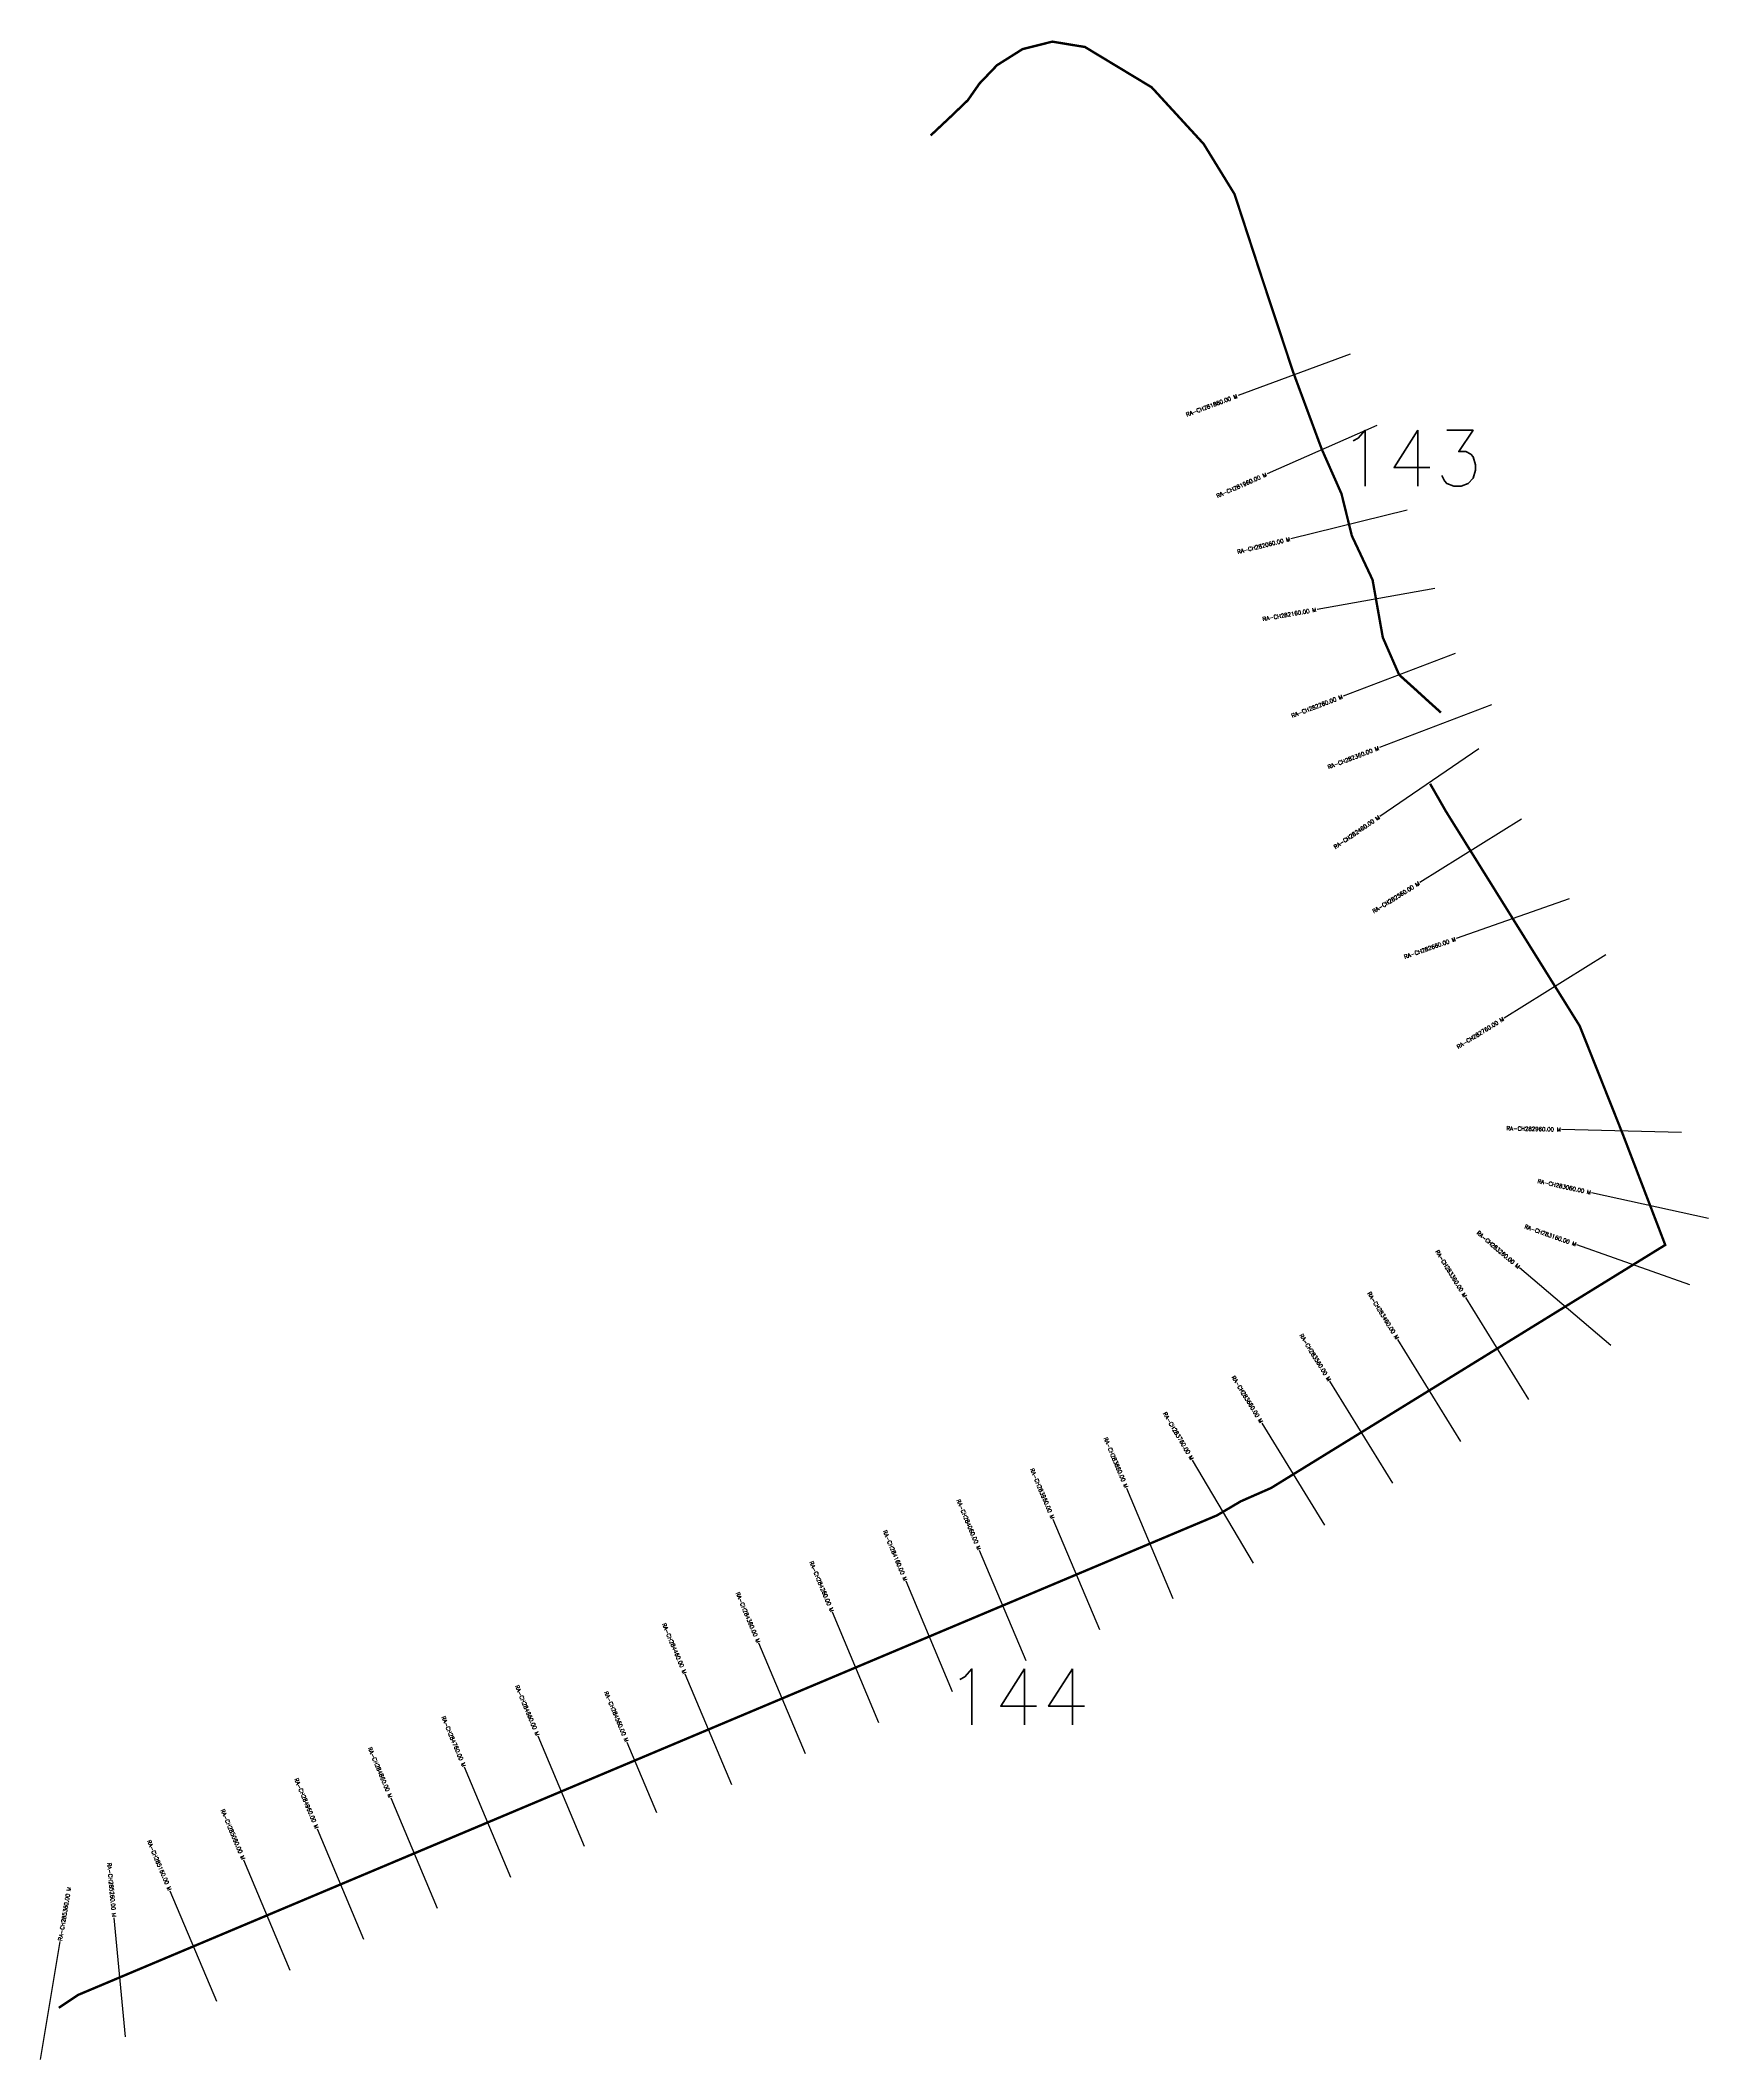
# Model space of a CAD drawing. Header units: metres. Extents: x 285229 to 293236, y 2020557 to 2024596.
# Drawn here: x 285229 to 287318, y 2022067 to 2024596 of the extents above.
import ezdxf
from ezdxf.enums import TextEntityAlignment as Align

# ---------------------------------------------------------------- set-up
doc = ezdxf.new("R2010")
doc.units = ezdxf.units.M
for name, color, linetype in [('CS', 134, 'Continuous'), ('CSMark', 6, 'Continuous'), ('NATURALLY PROTECTED', 3, 'Continuous')]:
    doc.layers.add(name, color=color, linetype=linetype)
doc.styles.get("Standard").update_dxf_attribs({"font": 'simplex.shx'})

msp = doc.modelspace()

# ---------------------------------------------------------------- linework, layer by layer
at = {"layer": 'CS'}
for p, q in [((286869.6, 2024203.5), (286729, 2024151.4)), ((286902.7, 2024114.1), (286765.5, 2024053.4)), ((286940.9, 2024008), (286795.2, 2023972.1)), ((286975.6, 2023909.7), (286827.9, 2023883.6)), ((287000.9, 2023828.4), (286860.7, 2023775)), ((287046.3, 2023764.1), (286906.2, 2023710.6)), ((287030.5, 2023709.2), (286906.7, 2023624.5)), ((287083.9, 2023620.9), (286956.6, 2023541.6)), ((287143.8, 2023521.4), (287002.4, 2023471.4)), ((287189.7, 2023451.2), (287062.4, 2023371.9)), ((287284.3, 2023228.6), (287134.3, 2023232.2)), ((287318.4, 2023121), (287171.9, 2023153.1)), ((287294.7, 2023037.9), (287153.3, 2023088)), ((287196, 2022961.9), (287081.7, 2023059.1)), ((287093.1, 2022894.2), (287014.4, 2023021.9)), ((287008, 2022841.7), (286929.2, 2022969.4)), ((286922.8, 2022789.2), (286844.1, 2022916.9)), ((286837.7, 2022736.7), (286759, 2022864.4)), ((286748.5, 2022689), (286672.1, 2022818.1)), ((286647.8, 2022644.6), (286589.6, 2022782.8)), ((286555.7, 2022605.8), (286497.4, 2022744)), ((286463.5, 2022566.9), (286405.3, 2022705.2)), ((286371.3, 2022528.1), (286313.1, 2022666.4)), ((286279.2, 2022489.3), (286221, 2022627.6)), ((286187, 2022450.5), (286128.8, 2022588.8)), ((286094.8, 2022411.7), (286036.6, 2022550)), ((285910.5, 2022334.1), (285852.3, 2022472.4)), ((286001.1, 2022376.6), (285964, 2022464.7)), ((285818.3, 2022295.3), (285760.1, 2022433.6)), ((285726.2, 2022256.5), (285668, 2022394.8)), ((285634, 2022217.7), (285575.8, 2022356)), ((285541.8, 2022178.9), (285483.6, 2022317.2)), ((285449.7, 2022140.1), (285391.5, 2022278.4)), ((285335.4, 2022095.8), (285321.4, 2022245.1)), ((285228.8, 2022067.4), (285253.4, 2022215.3))]:
    msp.add_line(p, q, dxfattribs=at)
at = {"layer": 'NATURALLY PROTECTED', "const_width": 3, "flags": 128}
for points in [[(286344, 2024477.3), (286368.7, 2024500.5), (286390.5, 2024521.4), (286405.1, 2024542.3), (286427.1, 2024565.3), (286459, 2024585.4), (286496.3, 2024594.8), (286537.2, 2024588.1), (286620.8, 2024537.6), (286685.9, 2024466.7), (286724.6, 2024403.8), (286758.1, 2024301.3), (286798.1, 2024180.7), (286833.7, 2024084.7), (286858.6, 2024028.4), (286871.5, 2023976), (286897.5, 2023920.7), (286910.3, 2023848.6), (286930.7, 2023801.9), (286951.8, 2023782.9), (286967, 2023769), (286983.1, 2023754.5)], [(286969.6, 2023665.3), (286989.1, 2023631.2), (287083.6, 2023479.6), (287156.9, 2023362.1), (287211, 2023226.2), (287264.1, 2023087.7), (286770.4, 2022783.3), (286732.4, 2022766.6), (286702.6, 2022749), (285276.1, 2022148.4), (285251.9, 2022132.2)]]:
    msp.add_lwpolyline(points, dxfattribs=at)

# ---------------------------------------------------------------- texts
at = {"char_height": 70, "attachment_point": 1}
for s, insert in [('143', (286855.4, 2024108)), ('144', (286362.7, 2022556.6))]:
    msp.add_mtext_dynamic_manual_height_columns(s, width=95.172, gutter_width=1, heights=[0], dxfattribs=dict(at, insert=insert))
at = {"layer": 'CSMark'}
for s, rotation, p in [('RA-CH281860.00 M', 20.3317, (286728, 2024151.1)), ('RA-CH281960.00 M', 23.855, (286764.6, 2024053)), ('RA-CH282060.00 M', 13.8275, (286794.2, 2023971.9)), ('RA-CH282160.00 M', 10.0422, (286826.9, 2023883.4)), ('RA-CH282260.00 M', 20.8813, (286859.8, 2023774.6)), ('RA-CH282360.00 M', 20.8826, (286905.2, 2023710.2)), ('RA-CH282460.00 M', 34.3755, (286905.9, 2023624)), ('RA-CH282560.00 M', 31.9313, (286955.8, 2023541.1)), ('RA-CH282660.00 M', 19.5034, (287001.5, 2023471)), ('RA-CH282760.00 M', 31.9313, (287061.5, 2023371.3)), ('RA-CH282960.00 M', 358.6501, (287133.3, 2023232.2)), ('RA-CH283060.00 M', 347.6631, (287170.9, 2023153.3)), ('RA-CH283260.00 M', 319.6486, (287080.9, 2023059.7)), ('RA-CH283160.00 M', 340.5077, (287152.3, 2023088.3)), ('RA-CH283360.00 M', 301.6518, (287013.8, 2023022.7)), ('RA-CH283460.00 M', 301.6518, (286928.7, 2022970.2)), ('RA-CH283560.00 M', 301.6518, (286843.6, 2022917.8)), ('RA-CH283660.00 M', 301.6518, (286758.5, 2022865.3)), ('RA-CH283760.00 M', 300.6098, (286671.6, 2022819)), ('RA-CH283860.00 M', 292.8323, (286589.2, 2022783.7)), ('RA-CH283960.00 M', 292.8323, (286497.1, 2022744.9)), ('RA-CH284060.00 M', 292.8323, (286404.9, 2022706.1)), ('RA-CH284160.00 M', 292.8323, (286312.7, 2022667.3)), ('RA-CH284260.00 M', 292.8323, (286220.6, 2022628.5)), ('RA-CH284360.00 M', 292.8323, (286128.4, 2022589.7)), ('RA-CH284460.00 M', 292.8323, (286036.2, 2022550.9)), ('RA-CH284660.00 M', 292.8323, (285851.9, 2022473.3)), ('RA-CH284560.00 M', 292.8323, (285963.6, 2022465.6)), ('RA-CH284760.00 M', 292.8323, (285759.7, 2022434.5)), ('RA-CH284860.00 M', 292.8323, (285667.6, 2022395.7)), ('RA-CH284960.00 M', 292.8323, (285575.4, 2022356.9)), ('RA-CH285060.00 M', 292.8323, (285483.2, 2022318.1)), ('RA-CH285160.00 M', 292.8323, (285391.1, 2022279.3)), ('RA-CH285260.00 M', 275.3309, (285321.3, 2022246.1))]:
    msp.add_text(s, height=5, rotation=rotation, dxfattribs=at).set_placement(p, align=Align.MIDDLE_RIGHT)
msp.add_text('RA-CH285360.00 M', height=5, rotation=80.5696, dxfattribs=at).set_placement((285253.6, 2022216.3), align=Align.MIDDLE_LEFT)

doc.saveas('drawing.dxf')
